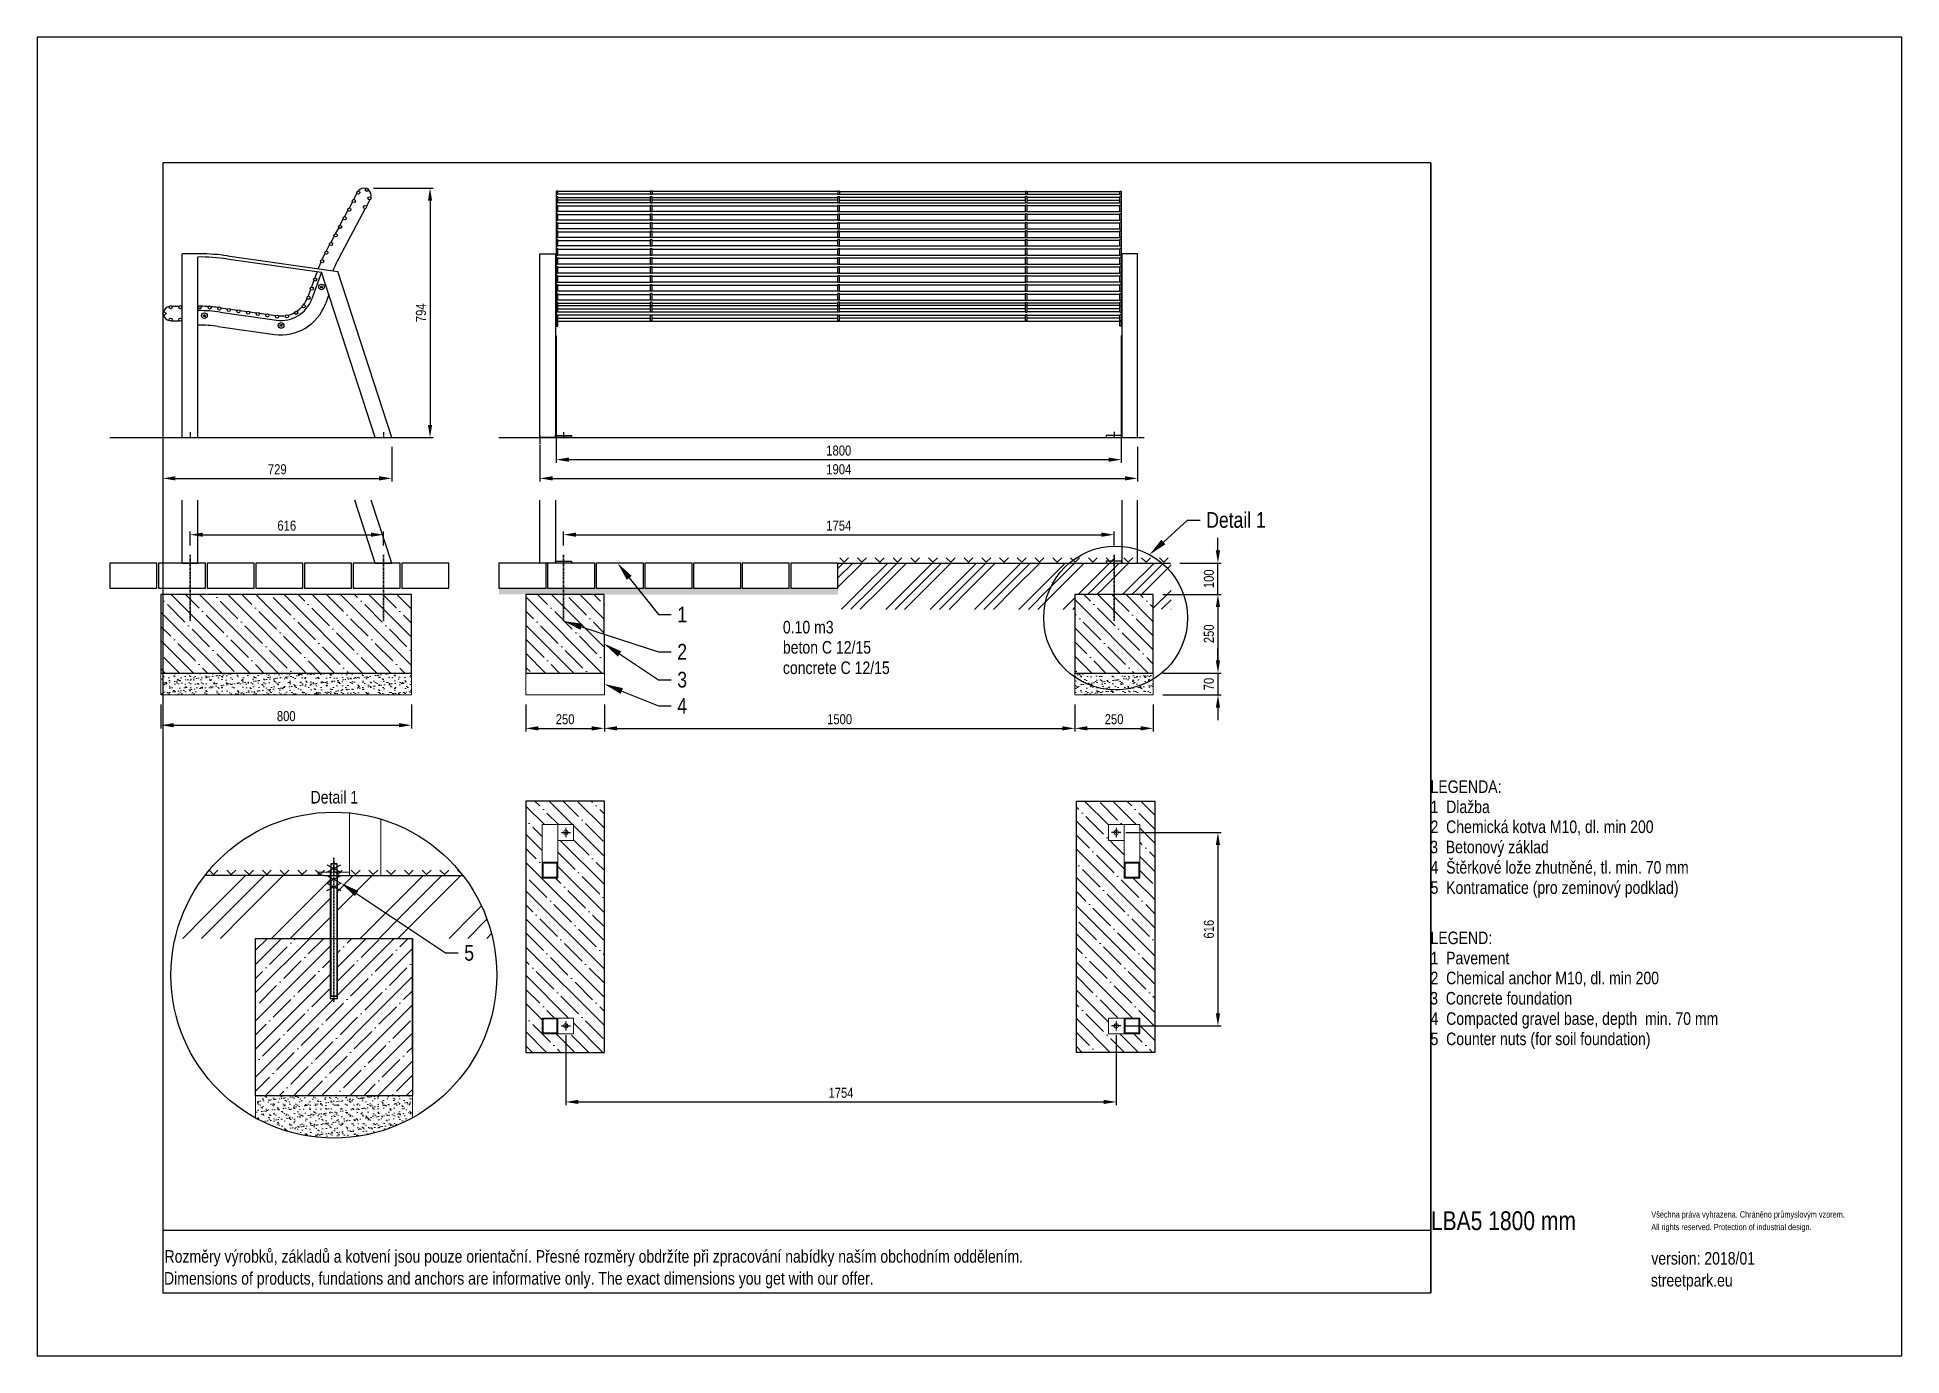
# Model space of a CAD drawing. Header units: millimetres. Extents: x 11004 to 16944, y 3085 to 7285.
import ezdxf
from ezdxf import colors
from ezdxf.entities.mleader import LeaderData, LeaderLine
from ezdxf.lldxf.tags import DXFTag
from ezdxf.math import Vec2, Vec3

# ---------------------------------------------------------------- set-up
doc = ezdxf.new("R2010")
doc.units = ezdxf.units.MM
doc.header["$LTSCALE"] = 0.3
doc.linetypes.add('DashDot', pattern=[15, 9, -3, 0, -3])
doc.layers.add('Nekreslit', color=6, linetype='Continuous', plot=False)
doc.layers.add('SRAFY', color=251, linetype='Continuous', lineweight=13)
doc.styles.add('SEACAD_Arial', font='arial.ttf', dxfattribs={"width": 0.8})
tags = doc.linetypes.add('HIDDEN2', pattern=[4.7625, 3.175, -1.5875]).pattern_tags.tags
tags[6:7] = [DXFTag(74, 4), DXFTag(75, 0), DXFTag(340, '0'), DXFTag(46, 0.0), DXFTag(50, 0.0), DXFTag(44, 0.0), DXFTag(45, 0.0)]
tags[4:5] = [DXFTag(74, 4), DXFTag(75, 0), DXFTag(340, '0'), DXFTag(46, 0.0), DXFTag(50, 0.0), DXFTag(44, 0.0), DXFTag(45, 0.0)]
doc.dimstyles.new('ISO-25', dxfattribs={"dimtxt": 1.6, "dimasz": 2, "dimexe": 0.5, "dimexo": 1.5, "dimtad": 1, "dimdec": 0, "dimtxsty": 'SEACAD_Arial', "dimcen": 2, "dimadec": 0, "dimazin": 0, "dimtfac": 1, "dimtdec": 0, "dimtmove": 0, "dimatfit": 3, "dimfxl": 1, "dimarcsym": 0})

msp = doc.modelspace()

# ---------------------------------------------------------------- texts
at = {"style": 'SEACAD_Arial', "width": 0.8}
for s, height, p in [('0.10 m3', 40, (13379.9, 5386.2)), ('beton C 12/15', 40, (13379.9, 5322)), ('concrete C 12/15', 40, (13379.9, 5256.8)), ('LEGENDA:', 40, (15443.3, 4878.1)), ('1  Dlažba', 40, (15443.3, 4813.8)), ('2  Chemická kotva M10, dl. min 200', 40, (15443.3, 4750.3)), ('3  Betonový základ', 40, (15442.2, 4685.8)), ('4  Štěrkové lože zhutněné, tl. min. 70 mm', 40, (15443.3, 4621.1)), ('5  Kontramatice (pro zeminový podklad)', 40, (15443.3, 4556.5)), ('LEGEND:', 40, (15443.3, 4396.4)), ('1  Pavement', 40, (15443.3, 4332.1)), ('2  Chemical anchor M10, dl. min 200', 40, (15443.3, 4268.6)), ('3  Concrete foundation', 40, (15442.2, 4204)), ('4  Compacted gravel base, depth  min. 70 mm', 40, (15443.3, 4139.3)), ('5  Counter nuts (for soil foundation)', 40, (15443.3, 4074.7)), ('LBA5 1800 mm ', 60, (15444.4, 3485.3)), ('Všechna práva vyhrazena. Chráněno průmyslovým vzorem.', 20, (16146.7, 3525.3)), ('All rights reserved. Protection of industrial design.', 20, (16146.7, 3485.3)), ('Rozměry výrobků, základů a kotvení jsou pouze orientační. Přesné rozměry obdržíte při zpracování nabídky naším obchodním oddělením.', 39.9982, (11409.8, 3381.6)), ('version: 2018/01', 40, (16146.7, 3375.5)), ('Dimensions of products, fundations and anchors are informative only. The exact dimensions you get with our offer.', 39.9982, (11408.2, 3311.7)), ('streetpark.eu', 40, (16145.1, 3305.6))]:
    msp.add_text(s, height=height, dxfattribs=at).set_placement(p)
at = {"insert": (11875.2, 4884.4), "char_height": 40, "attachment_point": 1, "style": 'SEACAD_Arial'}
msp.add_mtext_dynamic_manual_height_columns('Detail 1', width=226.121, gutter_width=200, heights=[0], dxfattribs=at)

# ---------------------------------------------------------------- blocks, each defined once
blk = doc.blocks.new('*D136')
at = {"color": 0, "lineweight": -2, "transparency": 16777216}
for p, q in [((12680.9, 5666.5), (12680.9, 5710.7)), ((14434.9, 5666.5), (14434.9, 5710.7)), ((12720.9, 5700.7), (14394.9, 5700.7))]:
    blk.add_line(p, q, dxfattribs=at)
at = {"color": 0, "transparency": 16777216}
for points in [[(12720.9, 5707.4), (12720.9, 5694), (12680.9, 5700.7)], [(14394.9, 5707.4), (14394.9, 5694), (14434.9, 5700.7)]]:
    blk.add_solid(points, dxfattribs=at)
at = {"layer": 'Defpoints', "color": 0, "transparency": 16777216}
for p in [(14434.9, 5700.7), (12680.9, 5636.5), (14434.9, 5636.5)]:
    blk.add_point(p, dxfattribs=at)
at = {"color": 0, "transparency": 16777216, "insert": (13557.9, 5729.6), "char_height": 32, "attachment_point": 5, "style": 'SEACAD_Arial'}
blk.add_mtext('1754', dxfattribs=at)
blk = doc.blocks.new('*D137')
at = {"color": 0, "lineweight": -2, "transparency": 16777216}
for p, q in [((14639.5, 5510.1), (14775.9, 5510.1)), ((14765.9, 5470.1), (14765.9, 5300.1)), ((14589.9, 5260.1), (14775.9, 5260.1))]:
    blk.add_line(p, q, dxfattribs=at)
at = {"color": 0, "transparency": 16777216}
for points in [[(14759.2, 5470.1), (14772.6, 5470.1), (14765.9, 5510.1)], [(14759.2, 5300.1), (14772.6, 5300.1), (14765.9, 5260.1)]]:
    blk.add_solid(points, dxfattribs=at)
at = {"layer": 'Defpoints', "color": 0, "transparency": 16777216}
for p in [(14609.5, 5510.1), (14559.9, 5260.1), (14765.9, 5260.1)]:
    blk.add_point(p, dxfattribs=at)
at = {"color": 0, "transparency": 16777216, "insert": (14737.1, 5385.1), "char_height": 32, "attachment_point": 5, "rotation": 90, "style": 'SEACAD_Arial'}
blk.add_mtext('250', dxfattribs=at)
blk = doc.blocks.new('*D138')
at = {"color": 0, "lineweight": -2, "transparency": 16777216}
for p, q in [((14765.9, 5300.1), (14765.9, 5340.1)), ((14589.9, 5260.1), (14775.9, 5260.1)), ((14765.9, 5260.1), (14765.9, 5190.1)), ((14589.9, 5190.1), (14775.9, 5190.1)), ((14765.9, 5150.1), (14765.9, 5110.1))]:
    blk.add_line(p, q, dxfattribs=at)
at = {"color": 0, "transparency": 16777216}
for points in [[(14759.2, 5300.1), (14772.6, 5300.1), (14765.9, 5260.1)], [(14759.2, 5150.1), (14772.6, 5150.1), (14765.9, 5190.1)]]:
    blk.add_solid(points, dxfattribs=at)
at = {"layer": 'Defpoints', "color": 0, "transparency": 16777216}
for p in [(14559.9, 5260.1), (14559.9, 5190.1), (14765.9, 5190.1)]:
    blk.add_point(p, dxfattribs=at)
at = {"color": 0, "transparency": 16777216, "insert": (14737.1, 5225.1), "char_height": 32, "attachment_point": 5, "rotation": 90, "style": 'SEACAD_Arial'}
blk.add_mtext('70', dxfattribs=at)
blk = doc.blocks.new('*D139')
at = {"color": 0, "lineweight": -2, "transparency": 16777216}
for p, q in [((11398.4, 5160.1), (11398.4, 5083.8)), ((12196.5, 5160.1), (12196.5, 5083.8)), ((11438.4, 5093.8), (12156.5, 5093.8))]:
    blk.add_line(p, q, dxfattribs=at)
at = {"color": 0, "transparency": 16777216}
for points in [[(11438.4, 5100.5), (11438.4, 5087.1), (11398.4, 5093.8)], [(12156.5, 5100.5), (12156.5, 5087.1), (12196.5, 5093.8)]]:
    blk.add_solid(points, dxfattribs=at)
at = {"layer": 'Defpoints', "color": 0, "transparency": 16777216}
for p in [(11398.4, 5190.1), (12196.5, 5190.1), (12196.5, 5093.8)]:
    blk.add_point(p, dxfattribs=at)
at = {"color": 0, "transparency": 16777216, "insert": (11797.5, 5122.6), "char_height": 32, "attachment_point": 5, "style": 'SEACAD_Arial'}
blk.add_mtext('800', dxfattribs=at)
blk = doc.blocks.new('*D140')
at = {"color": 0, "lineweight": -2, "transparency": 16777216}
for p, q in [((12561, 5160.1), (12561, 5073.8)), ((12811, 5160.1), (12811, 5073.8)), ((12601, 5083.8), (12771, 5083.8))]:
    blk.add_line(p, q, dxfattribs=at)
at = {"color": 0, "transparency": 16777216}
for points in [[(12601, 5090.5), (12601, 5077.1), (12561, 5083.8)], [(12771, 5090.5), (12771, 5077.1), (12811, 5083.8)]]:
    blk.add_solid(points, dxfattribs=at)
at = {"layer": 'Defpoints', "color": 0, "transparency": 16777216}
for p in [(12561, 5190.1), (12811, 5190.1), (12811, 5083.8)]:
    blk.add_point(p, dxfattribs=at)
at = {"color": 0, "transparency": 16777216, "insert": (12686, 5112.7), "char_height": 32, "attachment_point": 5, "style": 'SEACAD_Arial'}
blk.add_mtext('250', dxfattribs=at)
blk = doc.blocks.new('*D141')
at = {"color": 0, "lineweight": -2, "transparency": 16777216}
for p, q in [((14310, 5160.1), (14310, 5073.8)), ((14559.9, 5160.1), (14559.9, 5073.8)), ((14350, 5083.8), (14519.9, 5083.8))]:
    blk.add_line(p, q, dxfattribs=at)
at = {"color": 0, "transparency": 16777216}
for points in [[(14350, 5090.5), (14350, 5077.1), (14310, 5083.8)], [(14519.9, 5090.5), (14519.9, 5077.1), (14559.9, 5083.8)]]:
    blk.add_solid(points, dxfattribs=at)
at = {"layer": 'Defpoints', "color": 0, "transparency": 16777216}
for p in [(14310, 5190.1), (14559.9, 5190.1), (14559.9, 5083.8)]:
    blk.add_point(p, dxfattribs=at)
at = {"color": 0, "transparency": 16777216, "insert": (14435, 5112.7), "char_height": 32, "attachment_point": 5, "style": 'SEACAD_Arial'}
blk.add_mtext('250', dxfattribs=at)
blk = doc.blocks.new('*D142')
at = {"color": 0, "lineweight": -2, "transparency": 16777216}
for p, q in [((12811, 5160.1), (12811, 5073.8)), ((14310, 5160.1), (14310, 5073.8)), ((12851, 5083.8), (14270, 5083.8))]:
    blk.add_line(p, q, dxfattribs=at)
at = {"color": 0, "transparency": 16777216}
for points in [[(12851, 5090.5), (12851, 5077.1), (12811, 5083.8)], [(14270, 5090.5), (14270, 5077.1), (14310, 5083.8)]]:
    blk.add_solid(points, dxfattribs=at)
at = {"layer": 'Defpoints', "color": 0, "transparency": 16777216}
for p in [(12811, 5190.1), (14310, 5190.1), (14310, 5083.8)]:
    blk.add_point(p, dxfattribs=at)
at = {"color": 0, "transparency": 16777216, "insert": (13560.5, 5112.7), "char_height": 32, "attachment_point": 5, "style": 'SEACAD_Arial'}
blk.add_mtext('1500', dxfattribs=at)
blk = doc.blocks.new('*D143')
at = {"color": 0, "lineweight": -2, "transparency": 16777216}
for p, q in [((14765.9, 5650.4), (14765.9, 5690.4)), ((14644.7, 5610.4), (14775.9, 5610.4)), ((14765.9, 5510.1), (14765.9, 5610.4)), ((14590, 5510.1), (14775.9, 5510.1)), ((14765.9, 5470.1), (14765.9, 5430.1))]:
    blk.add_line(p, q, dxfattribs=at)
at = {"color": 0, "transparency": 16777216}
for points in [[(14759.2, 5650.4), (14772.6, 5650.4), (14765.9, 5610.4)], [(14759.2, 5470.1), (14772.6, 5470.1), (14765.9, 5510.1)]]:
    blk.add_solid(points, dxfattribs=at)
at = {"layer": 'Defpoints', "color": 0, "transparency": 16777216}
for p in [(14614.7, 5610.4), (14765.9, 5610.4), (14560, 5510.1)]:
    blk.add_point(p, dxfattribs=at)
at = {"color": 0, "transparency": 16777216, "insert": (14737.1, 5560.3), "char_height": 32, "attachment_point": 5, "rotation": 90, "style": 'SEACAD_Arial'}
blk.add_mtext('100', dxfattribs=at)
blk = doc.blocks.new('*D144')
at = {"color": 0, "lineweight": -2, "transparency": 16777216}
for p, q in [((12605.9, 5986.4), (12605.9, 5870.2)), ((14509.9, 5980.4), (14509.9, 5870.2)), ((12645.9, 5880.2), (14469.9, 5880.2))]:
    blk.add_line(p, q, dxfattribs=at)
at = {"color": 0, "transparency": 16777216}
for points in [[(12645.9, 5886.9), (12645.9, 5873.5), (12605.9, 5880.2)], [(14469.9, 5886.9), (14469.9, 5873.5), (14509.9, 5880.2)]]:
    blk.add_solid(points, dxfattribs=at)
at = {"layer": 'Defpoints', "color": 0, "transparency": 16777216}
for p in [(12605.9, 6016.4), (14509.9, 6010.4), (14509.9, 5880.2)]:
    blk.add_point(p, dxfattribs=at)
at = {"color": 0, "transparency": 16777216, "insert": (13557.9, 5909), "char_height": 32, "attachment_point": 5, "style": 'SEACAD_Arial'}
blk.add_mtext('1904', dxfattribs=at)
blk = doc.blocks.new('*D145')
at = {"color": 0, "lineweight": -2, "transparency": 16777216}
for p, q in [((11491.4, 5666.4), (11491.4, 5710.7)), ((12107.3, 5666.4), (12107.3, 5710.7)), ((11531.4, 5700.7), (12067.3, 5700.7))]:
    blk.add_line(p, q, dxfattribs=at)
at = {"color": 0, "transparency": 16777216}
for points in [[(11531.4, 5707.4), (11531.4, 5694), (11491.4, 5700.7)], [(12067.3, 5707.4), (12067.3, 5694), (12107.3, 5700.7)]]:
    blk.add_solid(points, dxfattribs=at)
at = {"layer": 'Defpoints', "color": 0, "transparency": 16777216}
for p in [(12107.3, 5700.7), (11491.4, 5636.4), (12107.3, 5636.4)]:
    blk.add_point(p, dxfattribs=at)
at = {"color": 0, "transparency": 16777216, "insert": (11799.3, 5729.5), "char_height": 32, "attachment_point": 5, "style": 'SEACAD_Arial'}
blk.add_mtext('616', dxfattribs=at)
blk = doc.blocks.new('*D146')
at = {"color": 0, "lineweight": -2, "transparency": 16777216}
for p, q in [((11404.4, 6375.5), (11404.4, 5870.2)), ((12133.5, 5980.4), (12133.5, 5870.2)), ((11444.4, 5880.2), (12093.5, 5880.2))]:
    blk.add_line(p, q, dxfattribs=at)
at = {"color": 0, "transparency": 16777216}
for points in [[(11444.4, 5886.9), (11444.4, 5873.5), (11404.4, 5880.2)], [(12093.5, 5886.9), (12093.5, 5873.5), (12133.5, 5880.2)]]:
    blk.add_solid(points, dxfattribs=at)
at = {"layer": 'Defpoints', "color": 0, "transparency": 16777216}
for p in [(11404.4, 6405.5), (12133.5, 6010.4), (12133.5, 5880.2)]:
    blk.add_point(p, dxfattribs=at)
at = {"color": 0, "transparency": 16777216, "insert": (11769, 5909), "char_height": 32, "attachment_point": 5, "style": 'SEACAD_Arial'}
blk.add_mtext('729', dxfattribs=at)
blk = doc.blocks.new('*D147')
at = {"color": 0, "lineweight": -2, "transparency": 16777216}
for p, q in [((12075.1, 6804.7), (12265.7, 6804.7)), ((12255.7, 6764.7), (12255.7, 6050.4)), ((12163.5, 6010.4), (12265.7, 6010.4))]:
    blk.add_line(p, q, dxfattribs=at)
at = {"color": 0, "transparency": 16777216}
for points in [[(12249, 6764.7), (12262.4, 6764.7), (12255.7, 6804.7)], [(12249, 6050.4), (12262.4, 6050.4), (12255.7, 6010.4)]]:
    blk.add_solid(points, dxfattribs=at)
at = {"layer": 'Defpoints', "color": 0, "transparency": 16777216}
for p in [(12045.1, 6804.7), (12133.5, 6010.4), (12255.7, 6010.4)]:
    blk.add_point(p, dxfattribs=at)
at = {"color": 0, "transparency": 16777216, "insert": (12226.8, 6407.6), "char_height": 32, "attachment_point": 5, "rotation": 90, "style": 'SEACAD_Arial'}
blk.add_mtext('794', dxfattribs=at)
blk = doc.blocks.new('*D148')
at = {"color": 0, "lineweight": -2, "transparency": 16777216}
for p, q in [((12657.9, 6335.2), (12657.9, 5929.8)), ((14457.9, 6335.2), (14457.9, 5929.8)), ((12697.9, 5939.8), (14417.9, 5939.8))]:
    blk.add_line(p, q, dxfattribs=at)
at = {"color": 0, "transparency": 16777216}
for points in [[(12697.9, 5946.5), (12697.9, 5933.1), (12657.9, 5939.8)], [(14417.9, 5946.5), (14417.9, 5933.1), (14457.9, 5939.8)]]:
    blk.add_solid(points, dxfattribs=at)
at = {"layer": 'Defpoints', "color": 0, "transparency": 16777216}
for p in [(12657.9, 6365.2), (14457.9, 6365.2), (14457.9, 5939.8)]:
    blk.add_point(p, dxfattribs=at)
at = {"color": 0, "transparency": 16777216, "insert": (13557.9, 5968.6), "char_height": 32, "attachment_point": 5, "style": 'SEACAD_Arial'}
blk.add_mtext('1800', dxfattribs=at)
blk = doc.blocks.new('*D157')
at = {"color": 0, "lineweight": -2, "transparency": 16777216}
for p, q in [((12688, 4106), (12688, 3883.7)), ((14442, 4106), (14442, 3883.7)), ((12728, 3893.7), (14402, 3893.7))]:
    blk.add_line(p, q, dxfattribs=at)
at = {"color": 0, "transparency": 16777216}
for points in [[(12728, 3900.4), (12728, 3887.1), (12688, 3893.7)], [(14402, 3900.4), (14402, 3887.1), (14442, 3893.7)]]:
    blk.add_solid(points, dxfattribs=at)
at = {"layer": 'Defpoints', "color": 0, "transparency": 16777216}
for p in [(12688, 4136), (14442, 4136), (14442, 3893.7)]:
    blk.add_point(p, dxfattribs=at)
at = {"color": 0, "transparency": 16777216, "insert": (13565, 3922.6), "char_height": 32, "attachment_point": 5, "style": 'SEACAD_Arial'}
blk.add_mtext('1754', dxfattribs=at)
blk = doc.blocks.new('*D158')
at = {"color": 0, "lineweight": -2, "transparency": 16777216}
for p, q in [((14472, 4752), (14775.9, 4752)), ((14765.9, 4712), (14765.9, 4176)), ((14472, 4136), (14775.9, 4136))]:
    blk.add_line(p, q, dxfattribs=at)
at = {"color": 0, "transparency": 16777216}
for points in [[(14759.2, 4712), (14772.6, 4712), (14765.9, 4752)], [(14759.2, 4176), (14772.6, 4176), (14765.9, 4136)]]:
    blk.add_solid(points, dxfattribs=at)
at = {"layer": 'Defpoints', "color": 0, "transparency": 16777216}
for p in [(14442, 4752), (14442, 4136), (14765.9, 4136)]:
    blk.add_point(p, dxfattribs=at)
at = {"color": 0, "transparency": 16777216, "insert": (14737.1, 4444), "char_height": 32, "attachment_point": 5, "rotation": 90, "style": 'SEACAD_Arial'}
blk.add_mtext('616', dxfattribs=at)

# ---------------------------------------------------------------- dimensions: what is measured, and where the dimension line sits
for base, p1, p2, picture, middle in [((12255.7, 6010.4), (12045.1, 6804.7), (12133.5, 6010.4), '*D147', (12226.8, 6407.6)), ((14765.9, 5610.4), (14560, 5510.1), (14614.7, 5610.4), '*D143', (14737.1, 5560.3)), ((14765.9, 4136), (14442, 4752), (14442, 4136), '*D158', (14737.1, 4444))]:
    dim = msp.add_linear_dim(base=base, p1=p1, p2=p2, angle=90, dimstyle='ISO-25')
    dim.commit()
    dim.dimension.update_dxf_attribs({"geometry": picture, "text_midpoint": middle})
for base, p1, p2, picture, middle in [((12133.5, 5880.2), (11404.4, 6405.5), (12133.5, 6010.4), '*D146', (11769, 5909)), ((14457.9, 5939.8), (12657.9, 6365.2), (14457.9, 6365.2), '*D148', (13557.9, 5968.6)), ((12107.3, 5700.7), (11491.4, 5636.4), (12107.3, 5636.4), '*D145', (11799.3, 5729.5)), ((14442, 3893.7), (12688, 4136), (14442, 4136), '*D157', (13565, 3922.6))]:
    dim = msp.add_linear_dim(base=base, p1=p1, p2=p2, dimstyle='ISO-25')
    dim.commit()
    dim.dimension.update_dxf_attribs({"geometry": picture, "text_midpoint": middle})
for base, p1, p2, override, picture, middle in [((14509.9, 5880.2), (12605.9, 6016.4), (14509.9, 6010.4), {"dimrnd": 1}, '*D144', (13557.9, 5909)), ((14434.9, 5700.7), (12680.9, 5636.5), (14434.9, 5636.5), {"dimscale": 0, "dimrnd": 1}, '*D136', (13557.9, 5729.6)), ((12196.5, 5093.8), (11398.4, 5190.1), (12196.5, 5190.1), {"dimscale": 0, "dimrnd": 10, "dimtix": 0, "dimtofl": 1, "dimtmove": 0, "dimatfit": 3}, '*D139', (11797.5, 5122.6)), ((12811, 5083.8), (12561, 5190.1), (12811, 5190.1), {"dimscale": 0, "dimtix": 0, "dimtofl": 1, "dimtmove": 0, "dimatfit": 3}, '*D140', (12686, 5112.7)), ((14310, 5083.8), (12811, 5190.1), (14310, 5190.1), {"dimscale": 0, "dimrnd": 10, "dimtix": 0, "dimtofl": 1, "dimtmove": 0, "dimatfit": 3}, '*D142', (13560.5, 5112.7)), ((14559.9, 5083.8), (14310, 5190.1), (14559.9, 5190.1), {"dimscale": 0, "dimtix": 0, "dimtofl": 1, "dimtmove": 0, "dimatfit": 3}, '*D141', (14435, 5112.7))]:
    dim = msp.add_linear_dim(base=base, p1=p1, p2=p2, dimstyle='ISO-25', override=override)
    dim.commit()
    dim.dimension.update_dxf_attribs({"geometry": picture, "text_midpoint": middle})
for base, p1, p2, override, picture, middle in [((14765.9, 5260.1), (14609.5, 5510.1), (14559.9, 5260.1), {"dimscale": 0}, '*D137', (14737.1, 5385.1)), ((14765.9, 5190.1), (14559.9, 5260.1), (14559.9, 5190.1), {"dimscale": 0, "dimtmove": 1}, '*D138', (14737.1, 5225.1))]:
    dim = msp.add_linear_dim(base=base, p1=p1, p2=p2, angle=90, dimstyle='ISO-25', override=override)
    dim.commit()
    dim.dimension.update_dxf_attribs({"geometry": picture, "text_midpoint": middle})

# ---------------------------------------------------------------- hatches: boundary and pattern name
at = {"layer": 'SRAFY'}
h = msp.add_hatch(dxfattribs=at)
h.set_pattern_fill('GOST_GROUND', color=256, scale=10)
h.set_pattern_definition([(45, (5995, 295.79), (141.4214, -9e-15), [200]), (45, (6025, 295.79), (141.4214, -9e-15), [200]), (45, (6055, 295.79), (141.4214, -9e-15), [200])])
h.paths.add_polyline_path([(14309.9, 5462.8), (13555, 5463), (13555.4, 5610.4), (14616.5, 5610.4), (14616.5, 5463), (14560, 5463), (14560, 5510.1), (14309.9, 5510.1)])
h = msp.add_hatch(dxfattribs=at)
h.set_pattern_fill('TERACO', color=256, scale=20)
h.set_pattern_definition([(45, (5995, 295.79), (-28.28427, 28.28427), [20, -20]), (135, (6051.57, 295.79), (-28.28427, -28.28427), [20, -20])])
h.paths.add_polyline_path([(13555.4, 5610.4), (13555.4, 5633.5), (14616.3, 5633.5), (14616.3, 5610.5)])
h = msp.add_hatch(dxfattribs=at)
h.set_pattern_fill('AR-SAND', color=256, scale=0.5)
h.set_pattern_definition([(37.5, (5940, 295.79), (-0.800016, 24.47066), [0, -19.304, 0, -21.59, 0, -20.6375]), (7.5, (5940, 295.79), (22.47616, 35.84126), [0, -10.414, 0, -17.399, 0, -6.6675]), (327.5, (5924.38, 295.79), (39.54962, 0.07186), [0, -6.35, 0, -22.86, 0, -29.845]), (317.5, (5924.38, 295.79), (38.17782, 11.14647), [0, -3.175, 0, -14.986, 0, -17.145])])
h.paths.add_polyline_path([(12475.4, 5530.4), (12475.4, 5510.5), (12506, 5510.4), (12626, 5510.3), (12626, 5530.4)])
h.paths.add_polyline_path([(13555.4, 5510.1), (13555.4, 5530.4), (12626, 5530.4), (12626, 5510.3), (12756, 5510.1)])
h = msp.add_hatch(dxfattribs=at)
h.set_pattern_fill('ANSI35', color=256, scale=10, angle=90)
h.set_pattern_definition([(135, (-31, 0), (-44.90128, -44.90128), []), (135, (-31, 44.9), (-44.90128, -44.90128), [79.375, -15.875, 0, -15.875])])
edge = h.paths.add_edge_path()
edge.add_line((12196.5, 5510.1), (11398.4, 5510.4))
edge.add_line((11398.4, 5510.4), (11398.4, 5260.1))
edge.add_line((11398.4, 5260.1), (12046.4, 5260.1))
edge.add_line((12046.4, 5260.1), (12046.4, 5260.1))
edge.add_arc((12046.4, 5260.1), 0.01, -89.99995, 89.99981, ccw=False)
edge.add_line((12046.4, 5260.1), (12196.5, 5260.1))
edge.add_line((12196.5, 5260.1), (12196.5, 5510.1))
h = msp.add_hatch(dxfattribs=at)
h.set_pattern_fill('ANSI35', color=256, scale=10, angle=90)
h.set_pattern_definition([(135, (5940, 0), (-44.9013, -44.9013), []), (135, (5940, 44.9), (-44.9013, -44.9013), [79.375, -15.875, 0, -15.875])])
h.paths.add_polyline_path([(12810.9, 5510.1), (12561, 5510.4), (12561, 5260.1), (12811, 5260.1)])
h = msp.add_hatch(dxfattribs=at)
h.set_pattern_fill('ANSI35', color=256, scale=10, angle=90)
h.set_pattern_definition([(135, (6243.48, 0.008), (-44.9013, -44.9013), []), (135, (6243.48, 44.91), (-44.9013, -44.9013), [79.375, -15.875, 0, -15.875])])
h.paths.add_polyline_path([(14559.9, 5510.1), (14309.9, 5510.1), (14309.9, 5260.1), (14560, 5260.1)])
h = msp.add_hatch(dxfattribs=at)
h.set_pattern_fill('AR-SAND', color=256, scale=0.5)
h.set_pattern_definition([(37.5, (5909, 0), (-0.800016, 24.47066), [0, -19.304, 0, -21.59, 0, -20.6375]), (7.5, (5909, 0), (22.47616, 35.84126), [0, -10.414, 0, -17.399, 0, -6.6675]), (327.5, (5893.38, 0), (39.54962, 0.07186), [0, -6.35, 0, -22.86, 0, -29.845]), (317.5, (5893.38, 0), (38.17782, 11.14647), [0, -3.175, 0, -14.986, 0, -17.145])])
h.paths.add_polyline_path([(12196.5, 5190.1), (12196.5, 5260.1), (11398.4, 5260.1), (11398.4, 5190.1)])
h = msp.add_hatch(dxfattribs=at)
h.set_pattern_fill('AR-SAND', color=256, scale=0.5)
h.set_pattern_definition([(37.5, (6187.385, 731.358), (-0.800016, 24.47066), [0, -19.304, 0, -21.59, 0, -20.6375]), (7.5, (6187.385, 731.358), (22.47616, 35.84126), [0, -10.414, 0, -17.399, 0, -6.6675]), (327.5, (6171.764, 731.358), (39.54962, 0.07186), [0, -6.35, 0, -22.86, 0, -29.845]), (317.5, (6171.764, 731.358), (38.17782, 11.14647), [0, -3.175, 0, -14.986, 0, -17.145])])
h.paths.add_polyline_path([(14309.9, 5260.1), (14560, 5260.1), (14560, 5190.1), (14310, 5190.1)])
at = {"layer": 'SRAFY', "lineweight": 15}
h = msp.add_hatch(dxfattribs=at)
h.set_pattern_fill('ANSI35', color=256, scale=10, angle=90)
h.set_pattern_definition([(135, (-4692.83, -91.433), (-44.90128, -44.90128), []), (135, (-4692.83, -46.53), (-44.90128, -44.90128), [79.375, -15.875, 0, -15.875])])
h.paths.add_polyline_path([(12811, 4852), (12561, 4852), (12561, 4051.7), (12811, 4051.7)])
h.paths.add_polyline_path([(12613, 4607), (12613, 4657), (12613, 4777), (12663, 4777), (12713, 4777), (12713, 4727), (12663, 4727), (12663, 4657), (12663, 4607)], flags=16)
h.paths.add_polyline_path([(12663, 4161), (12713, 4161), (12713, 4111), (12663, 4111), (12613, 4111), (12613, 4161)], flags=16)
h.paths.add_polyline_path([(14565, 4852), (14315, 4852), (14315, 4051.7), (14565, 4051.7)])
h.paths.add_polyline_path([(14467, 4607), (14467, 4657), (14467, 4727), (14417, 4727), (14417, 4777), (14467, 4777), (14517, 4777), (14517, 4657), (14517, 4607)], flags=16)
h.paths.add_polyline_path([(14417, 4161), (14467, 4161), (14517, 4161), (14517, 4111), (14467, 4111), (14417, 4111)], flags=16)
h.paths.add_polyline_path([(14449, 4136, -1), (14435, 4136, -1)], flags=0)
at = {"layer": 'SRAFY'}
h = msp.add_hatch(dxfattribs=at)
h.set_pattern_fill('TERACO', color=256, scale=20)
h.set_pattern_definition([(45, (3702.82, -699.72), (-28.28427, 28.28427), [20, -20]), (135, (3759.387, -699.72), (-28.28427, -28.28427), [20, -20])])
h.paths.add_polyline_path([(11547.6, 4614.9), (11547.6, 4638), (12351.2, 4638), (12351.2, 4614.9)])
h = msp.add_hatch(dxfattribs=at)
h.set_pattern_fill('ANSI31', color=256)
h.set_pattern_definition([(45, (-4692.8327, -91.4333), (-2.24506403, 2.24506403), [])])
h.paths.add_polyline_path([(12613, 4607), (12663, 4607), (12663, 4657), (12613, 4657)])
h.paths.add_polyline_path([(12616, 4610), (12660, 4610), (12660, 4654), (12616, 4654)], flags=16)
h.paths.add_polyline_path([(12613, 4161), (12613, 4111), (12663, 4111), (12663, 4161)])
h.paths.add_polyline_path([(12616, 4158), (12660, 4158), (12660, 4114), (12616, 4114)], flags=16)
h.paths.add_polyline_path([(14467, 4161), (14467, 4111), (14517, 4111), (14517, 4161)])
h.paths.add_polyline_path([(14470, 4158), (14514, 4158), (14514, 4114), (14470, 4114)], flags=16)
h.paths.add_polyline_path([(14517, 4657), (14467, 4657), (14467, 4607), (14517, 4607)])
h.paths.add_polyline_path([(14514, 4654), (14470, 4654), (14470, 4610), (14514, 4610)], flags=16)
h = msp.add_hatch(dxfattribs=at)
h.set_pattern_fill('GOST_GROUND', color=256, scale=20)
h.set_pattern_definition([(45, (4470.42, 245.79), (282.8427, -2e-14), [400]), (45, (4530.42, 245.79), (282.8427, -2e-14), [400]), (45, (4590.42, 245.79), (282.8427, -2e-14), [400])])
h.paths.add_polyline_path([(11939.4, 4615), (11917.4, 4615), (11538.5, 4615, 0.107975), (11443.6, 4414.7), (11699.4, 4414.7), (11939.4, 4414.7)])
h.paths.add_polyline_path([(12360.3, 4615), (11981.4, 4615), (11959.4, 4615), (11959.4, 4414.7), (12199.4, 4414.7), (12455.2, 4414.7, 0.107975)])
h = msp.add_hatch(dxfattribs=at)
h.set_pattern_fill('ANSI35', color=256, scale=10, angle=0.00001)
h.set_pattern_definition([(45, (4470.42, 245.79), (-44.9013, 44.90127), []), (45, (4515.32, 245.79), (-44.9013, 44.90127), [79.375, -15.875, 0, -15.875])])
h.paths.add_polyline_path([(12199.4, 4414.7), (11959.4, 4414.7), (11959.4, 4223.7), (11939.4, 4223.7), (11939.4, 4414.7), (11699.4, 4414.7), (11699.4, 3914.7), (12199.4, 3914.7)])
h = msp.add_hatch(dxfattribs=at)
h.set_pattern_fill('AR-SAND', color=256, scale=0.5, angle=0.00001)
h.set_pattern_definition([(37.5, (4470.418, 245.79), (-0.80002, 24.47066), [0, -19.304, 0, -21.59, 0, -20.6375]), (7.5, (4470.418, 245.79), (22.47616, 35.84126), [0, -10.414, 0, -17.399, 0, -6.6675]), (327.5, (4454.797, 245.79), (39.54962, 0.071866), [0, -6.35, 0, -22.86, 0, -29.845]), (317.5, (4454.797, 245.79), (38.17782, 11.14647), [0, -3.175, 0, -14.986, 0, -17.145])])
h.paths.add_polyline_path([(11699.4, 3914.7), (11699.4, 3842.8, 0.256659), (12199.4, 3842.8), (12199.4, 3914.7)])

# ---------------------------------------------------------------- linework, layer by layer
for p, q in [((12023, 6788.9), (12012.2, 6768.6)), ((12662.9, 6795.4), (12657.9, 6795.4)), ((12657.9, 6785.2), (12662.9, 6785.2)), ((12657.9, 6778.2), (12662.9, 6778.2)), ((12962.9, 6795.4), (12957.9, 6795.4)), ((12957.9, 6795.4), (12957.9, 6785.2)), ((12957.9, 6785.2), (12962.9, 6785.2)), ((12957.9, 6778.2), (12962.9, 6778.2)), ((12962.9, 6795.4), (12962.9, 6785.2)), ((13560.4, 6795.4), (13555.4, 6795.4)), ((13555.4, 6795.4), (13555.4, 6785.2)), ((13555.4, 6785.2), (13560.4, 6785.2)), ((13555.4, 6778.2), (13560.4, 6778.2)), ((13560.4, 6795.4), (13560.4, 6785.2)), ((14152.9, 6795.4), (14157.9, 6795.4)), ((14152.9, 6795.4), (14152.9, 6785.2)), ((14157.9, 6785.2), (14152.9, 6785.2)), ((14157.9, 6778.2), (14152.9, 6778.2)), ((14157.9, 6795.4), (14157.9, 6785.2)), ((14452.9, 6795.4), (14457.9, 6795.4)), ((14457.9, 6785.2), (14452.9, 6785.2)), ((14457.9, 6778.2), (14452.9, 6778.2)), ((12049, 6740), (11963.6, 6579.2)), ((11993.9, 6734.2), (11983.1, 6713.9)), ((12008.4, 6761.6), (11997.6, 6741.2)), ((12063.6, 6767.3), (12052.8, 6747)), ((12657.9, 6757.8), (12662.9, 6757.8)), ((12657.9, 6750.7), (12662.9, 6750.7)), ((12657.9, 6730.3), (12662.9, 6730.3)), ((12657.9, 6723.2), (12662.9, 6723.2)), ((12957.9, 6757.8), (12962.9, 6757.8)), ((12957.9, 6750.7), (12962.9, 6750.7)), ((12957.9, 6730.3), (12962.9, 6730.3)), ((12957.9, 6723.2), (12962.9, 6723.2)), ((13555.4, 6757.8), (13560.4, 6757.8)), ((13555.4, 6750.7), (13560.4, 6750.7)), ((13555.4, 6730.3), (13560.4, 6730.3)), ((13555.4, 6723.2), (13560.4, 6723.2)), ((14157.9, 6757.8), (14152.9, 6757.8)), ((14157.9, 6750.7), (14152.9, 6750.7)), ((14157.9, 6730.3), (14152.9, 6730.3)), ((14157.9, 6723.2), (14152.9, 6723.2)), ((14457.9, 6757.8), (14452.9, 6757.8)), ((14457.9, 6750.7), (14452.9, 6750.7)), ((14457.9, 6730.3), (14452.9, 6730.3)), ((14457.9, 6723.2), (14452.9, 6723.2)), ((11964.7, 6679.4), (11953.9, 6659.1)), ((11979.3, 6706.8), (11968.5, 6686.5)), ((12657.9, 6702.8), (12662.9, 6702.8)), ((12657.9, 6695.7), (12662.9, 6695.7)), ((12657.9, 6675.4), (12662.9, 6675.4)), ((12657.9, 6668.3), (12662.9, 6668.3)), ((12957.9, 6702.8), (12962.9, 6702.8)), ((12957.9, 6695.7), (12962.9, 6695.7)), ((12957.9, 6675.4), (12962.9, 6675.4)), ((12957.9, 6668.3), (12962.9, 6668.3)), ((13555.4, 6702.8), (13560.4, 6702.8)), ((13555.4, 6695.7), (13560.4, 6695.7)), ((13555.4, 6675.4), (13560.4, 6675.4)), ((13555.4, 6668.3), (13560.4, 6668.3)), ((14157.9, 6702.8), (14152.9, 6702.8)), ((14157.9, 6695.7), (14152.9, 6695.7)), ((14157.9, 6675.4), (14152.9, 6675.4)), ((14157.9, 6668.3), (14152.9, 6668.3)), ((14457.9, 6702.8), (14452.9, 6702.8)), ((14457.9, 6695.7), (14452.9, 6695.7)), ((14457.9, 6675.4), (14452.9, 6675.4)), ((14457.9, 6668.3), (14452.9, 6668.3)), ((11466.4, 6010.4), (11466.4, 6595.4)), ((11522.4, 6595.4), (11466.4, 6595.4)), ((11935.6, 6624.7), (11924.8, 6604.4)), ((11950.2, 6652.1), (11939.4, 6631.7)), ((12657.9, 6647.9), (12662.9, 6647.9)), ((12657.9, 6640.8), (12662.9, 6640.8)), ((12657.9, 6620.3), (12662.9, 6620.3)), ((12657.9, 6612.8), (12662.9, 6612.8)), ((12957.9, 6647.9), (12962.9, 6647.9)), ((12957.9, 6640.8), (12962.9, 6640.8)), ((12957.9, 6620.3), (12962.9, 6620.3)), ((12957.9, 6612.8), (12962.9, 6612.8)), ((13555.4, 6647.9), (13560.4, 6647.9)), ((13555.4, 6640.8), (13560.4, 6640.8)), ((13555.4, 6620.3), (13560.4, 6620.3)), ((13555.4, 6612.8), (13560.4, 6612.8)), ((14157.9, 6647.9), (14152.9, 6647.9)), ((14157.9, 6640.8), (14152.9, 6640.8)), ((14157.9, 6620.3), (14152.9, 6620.3)), ((14157.9, 6612.8), (14152.9, 6612.8)), ((14457.9, 6647.9), (14452.9, 6647.9)), ((14457.9, 6640.8), (14452.9, 6640.8)), ((14457.9, 6620.3), (14452.9, 6620.3)), ((14457.9, 6612.8), (14452.9, 6612.8)), ((11516.4, 6010.4), (11516.4, 6585.4)), ((11608.6, 6579.2), (11909.9, 6536.8)), ((11610, 6589.1), (11961.6, 6539.6)), ((11909.9, 6536.8), (11879, 6451.8)), ((11895.8, 6538.8), (11888.4, 6518.6)), ((12081, 6010.4), (11909.9, 6536.8)), ((12133.5, 6010.4), (11961.6, 6539.6)), ((12657.9, 6591.5), (12662.9, 6591.5)), ((12657.9, 6584), (12662.9, 6584)), ((12657.9, 6562.7), (12662.9, 6562.7)), ((12657.9, 6555.2), (12662.9, 6555.2)), ((12957.9, 6591.5), (12962.9, 6591.5)), ((12957.9, 6584), (12962.9, 6584)), ((12957.9, 6562.7), (12962.9, 6562.7)), ((12957.9, 6555.2), (12962.9, 6555.2)), ((13555.4, 6591.5), (13560.4, 6591.5)), ((13555.4, 6584), (13560.4, 6584)), ((13555.4, 6562.7), (13560.4, 6562.7)), ((13555.4, 6555.2), (13560.4, 6555.2)), ((14157.9, 6591.5), (14152.9, 6591.5)), ((14157.9, 6584), (14152.9, 6584)), ((14157.9, 6562.7), (14152.9, 6562.7)), ((14157.9, 6555.2), (14152.9, 6555.2)), ((14457.9, 6591.5), (14452.9, 6591.5)), ((14457.9, 6584), (14452.9, 6584)), ((14457.9, 6562.7), (14452.9, 6562.7)), ((14457.9, 6555.2), (14452.9, 6555.2)), ((11875.1, 6481.9), (11867.2, 6460.3)), ((11885.7, 6511.1), (11877.8, 6489.5)), ((12657.9, 6533.8), (12662.9, 6533.8)), ((12657.9, 6526.4), (12662.9, 6526.4)), ((12657.9, 6505), (12662.9, 6505)), ((12657.9, 6497.5), (12662.9, 6497.5)), ((12662.9, 6476.2), (12657.9, 6476.2)), ((12957.9, 6533.8), (12962.9, 6533.8)), ((12957.9, 6526.4), (12962.9, 6526.4)), ((12957.9, 6505), (12962.9, 6505)), ((12957.9, 6497.5), (12962.9, 6497.5)), ((12962.9, 6476.2), (12957.9, 6476.2)), ((13555.4, 6533.8), (13560.4, 6533.8)), ((13555.4, 6526.4), (13560.4, 6526.4)), ((13555.4, 6505), (13560.4, 6505)), ((13555.4, 6497.5), (13560.4, 6497.5)), ((13560.4, 6476.2), (13555.4, 6476.2)), ((14157.9, 6533.8), (14152.9, 6533.8)), ((14157.9, 6526.4), (14152.9, 6526.4)), ((14157.9, 6505), (14152.9, 6505)), ((14157.9, 6497.5), (14152.9, 6497.5)), ((14152.9, 6476.2), (14157.9, 6476.2)), ((14457.9, 6533.8), (14452.9, 6533.8)), ((14457.9, 6526.4), (14452.9, 6526.4)), ((14457.9, 6505), (14452.9, 6505)), ((14457.9, 6497.5), (14452.9, 6497.5)), ((14452.9, 6476.2), (14457.9, 6476.2)), ((11433.4, 6428.5), (11456.4, 6428.5)), ((11464.4, 6428.5), (11466.4, 6428.5)), ((11516.4, 6428.5), (11518.4, 6428.5)), ((11518.4, 6428.5), (11516.4, 6428.5)), ((11588.5, 6423.5), (11611.3, 6420.3)), ((11619.2, 6419.2), (11642, 6416)), ((11933, 6465.7), (11922.2, 6436.1)), ((12662.9, 6468.7), (12657.9, 6468.7)), ((12662.9, 6448), (12657.9, 6448)), ((12662.9, 6441.8), (12657.9, 6441.8)), ((12657.9, 6428.5), (12662.9, 6428.5)), ((12962.9, 6468.7), (12957.9, 6468.7)), ((12962.9, 6448), (12957.9, 6448)), ((12962.9, 6441.8), (12957.9, 6441.8)), ((12957.9, 6428.5), (12962.9, 6428.5)), ((13560.4, 6468.7), (13555.4, 6468.7)), ((13560.4, 6448), (13555.4, 6448)), ((13560.4, 6441.8), (13555.4, 6441.8)), ((13555.4, 6430.5), (13560.4, 6430.5)), ((13555.4, 6428.5), (13560.4, 6428.5)), ((14152.9, 6468.7), (14157.9, 6468.7)), ((14152.9, 6448), (14157.9, 6448)), ((14152.9, 6441.8), (14157.9, 6441.8)), ((14157.9, 6428.5), (14152.9, 6428.5)), ((14452.9, 6468.7), (14457.9, 6468.7)), ((14452.9, 6448), (14457.9, 6448)), ((14452.9, 6441.8), (14457.9, 6441.8)), ((14457.9, 6428.5), (14452.9, 6428.5)), ((11433.4, 6382.5), (11456.4, 6382.5)), ((11464.4, 6382.5), (11466.4, 6382.5)), ((11516.4, 6368.4), (11516.4, 6414.4)), ((11580.6, 6364.1), (11760.3, 6338.8)), ((11587.3, 6409.6), (11766.8, 6384.3)), ((11649.9, 6414.9), (11672.7, 6411.7)), ((11680.6, 6410.6), (11703.3, 6407.4)), ((11711.3, 6406.3), (11734, 6403.1)), ((11742, 6402), (11764.7, 6398.8)), ((12662.9, 6409.5), (12657.9, 6409.5)), ((12657.9, 6401.5), (12662.9, 6401.5)), ((12657.9, 6382.5), (12662.9, 6382.5)), ((12657.9, 6380.5), (14457.9, 6380.5)), ((12962.9, 6409.5), (12957.9, 6409.5)), ((12957.9, 6401.5), (12962.9, 6401.5)), ((12957.9, 6382.5), (12962.9, 6382.5)), ((13560.4, 6409.5), (13555.4, 6409.5)), ((13555.4, 6401.5), (13560.4, 6401.5)), ((13555.4, 6382.5), (13560.4, 6382.5)), ((14152.9, 6409.5), (14157.9, 6409.5)), ((14157.9, 6401.5), (14152.9, 6401.5)), ((14157.9, 6382.5), (14152.9, 6382.5)), ((14452.9, 6409.5), (14457.9, 6409.5)), ((14457.9, 6401.5), (14452.9, 6401.5)), ((14457.9, 6382.5), (14452.9, 6382.5)), ((11466.4, 6010.4), (11516.4, 6010.4)), ((11466.4, 6010.4), (11516.4, 6010.4)), ((12081, 6010.4), (12133.5, 6010.4)), ((12081, 6010.4), (12133.5, 6010.4)), ((12605.9, 6016.4), (12605.9, 5989)), ((11466.4, 5610.4), (11466.4, 5810.4)), ((11516.4, 5610.4), (11516.4, 5810.4)), ((12081, 5610.4), (12016, 5810.4)), ((12133.5, 5610.4), (12068.5, 5810.4)), ((11466.4, 5610.4), (11516.4, 5610.4)), ((12081, 5610.4), (12133.5, 5610.4)), ((13555.4, 5610.4), (14614.7, 5610.4)), ((11235.4, 5530.4), (11377.4, 5530.4)), ((11926.9, 4649.3), (11971.9, 4625.3)), ((11926.9, 4625.3), (11971.9, 4649.3)), ((11941, 4653), (11957.8, 4653)), ((11917.4, 4615), (11538.5, 4615)), ((11917.4, 4615), (12360.3, 4615)), ((11926.9, 4615), (11971.9, 4591)), ((11926.9, 4591), (11971.9, 4615)), ((11926.9, 4591), (11971.9, 4567)), ((11926.9, 4567), (11971.9, 4591)), ((11981.4, 4615), (12360.3, 4615))]:
    msp.add_line(p, q)
at = {"linetype": 'Continuous'}
for p, q in [((11235.4, 6010.4), (12187.4, 6010.4)), ((12475.4, 6010.4), (14530.4, 6010.4)), ((11385.4, 5610.4), (11235.4, 5610.4)), ((11235.4, 5610.4), (11235.4, 5530.4)), ((11385.4, 5530.4), (11385.4, 5610.4)), ((11540.4, 5610.4), (11390.4, 5610.4)), ((11390.4, 5610.4), (11390.4, 5530.4)), ((11540.4, 5530.4), (11540.4, 5610.4)), ((11695.4, 5610.4), (11545.4, 5610.4)), ((11545.4, 5610.4), (11545.4, 5530.4)), ((11695.4, 5530.4), (11695.4, 5610.4)), ((11850.4, 5610.4), (11700.4, 5610.4)), ((11700.4, 5610.4), (11700.4, 5530.4)), ((11850.4, 5530.4), (11850.4, 5610.4)), ((12005.4, 5610.4), (11855.4, 5610.4)), ((11855.4, 5610.4), (11855.4, 5530.4)), ((12005.4, 5530.4), (12005.4, 5610.4)), ((12160.4, 5610.4), (12010.4, 5610.4)), ((12010.4, 5610.4), (12010.4, 5530.4)), ((12160.4, 5530.4), (12160.4, 5610.4)), ((12315.4, 5610.4), (12165.4, 5610.4)), ((12165.4, 5610.4), (12165.4, 5530.4)), ((12315.4, 5530.4), (12315.4, 5610.4)), ((12625.4, 5610.4), (12475.4, 5610.4)), ((12475.4, 5610.4), (12475.4, 5530.4)), ((12625.4, 5530.4), (12625.4, 5610.4)), ((12780.4, 5610.4), (12630.4, 5610.4)), ((12630.4, 5610.4), (12630.4, 5530.4)), ((12780.4, 5530.4), (12780.4, 5610.4)), ((12935.4, 5610.4), (12785.4, 5610.4)), ((12785.4, 5610.4), (12785.4, 5530.4)), ((12935.4, 5530.4), (12935.4, 5610.4)), ((13090.4, 5610.4), (12940.4, 5610.4)), ((12940.4, 5610.4), (12940.4, 5530.4)), ((13090.4, 5530.4), (13090.4, 5610.4)), ((13245.4, 5610.4), (13095.4, 5610.4)), ((13095.4, 5610.4), (13095.4, 5530.4)), ((13245.4, 5530.4), (13245.4, 5610.4)), ((13400.4, 5610.4), (13250.4, 5610.4)), ((13250.4, 5610.4), (13250.4, 5530.4)), ((13400.4, 5530.4), (13400.4, 5610.4)), ((13555.4, 5610.4), (13405.4, 5610.4)), ((13405.4, 5610.4), (13405.4, 5530.4)), ((13555.4, 5530.4), (13555.4, 5610.4)), ((11235.4, 5530.4), (11385.4, 5530.4)), ((11390.4, 5530.4), (11540.4, 5530.4)), ((11545.4, 5530.4), (11695.4, 5530.4)), ((11700.4, 5530.4), (11850.4, 5530.4)), ((11855.4, 5530.4), (12005.4, 5530.4)), ((12010.4, 5530.4), (12160.4, 5530.4)), ((12165.4, 5530.4), (12315.4, 5530.4)), ((12475.4, 5530.4), (12625.4, 5530.4)), ((12630.4, 5530.4), (12780.4, 5530.4)), ((12785.4, 5530.4), (12935.4, 5530.4)), ((12940.4, 5530.4), (13090.4, 5530.4)), ((13095.4, 5530.4), (13245.4, 5530.4)), ((13250.4, 5530.4), (13400.4, 5530.4)), ((13405.4, 5530.4), (13555.4, 5530.4)), ((11699.4, 3914.7), (11699.4, 4414.7)), ((11699.4, 4414.7), (12199.4, 4414.7)), ((12199.4, 4414.7), (12199.4, 3914.7)), ((12199.4, 4293.7), (12199.4, 4413.7)), ((12199.4, 4045.4), (12199.4, 4413.7)), ((11699.4, 3914.7), (12199.4, 3914.7))]:
    msp.add_line(p, q, dxfattribs=at)
at = {"lineweight": 15}
for p, q in [((11454.4, 6010.4), (11404.4, 6010.4)), ((12100.5, 6010.4), (12156.1, 6010.4)), ((12605.9, 6010.4), (12655.9, 6010.4)), ((14406.5, 6010.4), (14356.5, 6010.4)), ((12100.5, 5610.4), (12156.1, 5610.4)), ((11999.4, 4615), (11999.4, 4814.5)), ((12099.4, 4615), (12099.4, 4794.7)), ((12099.4, 4615), (11999.4, 4615))]:
    msp.add_line(p, q, dxfattribs=at)
at = {"linetype": 'DashDot', "ltscale": 0.1}
for p, q in [((11491.4, 6027.4), (11491.4, 6007.4)), ((12107.2, 6027.4), (12107.2, 6007.4)), ((12680.9, 6027.4), (12680.9, 6007.4)), ((14434.9, 6028.3), (14434.9, 6008.3)), ((12673, 4752), (12703, 4752)), ((12688, 4767), (12688, 4737)), ((14457, 4752), (14427, 4752)), ((14442, 4767), (14442, 4737)), ((12673, 4136), (12703, 4136)), ((12688, 4151), (12688, 4121)), ((14457, 4136), (14427, 4136)), ((14442, 4151), (14442, 4121))]:
    msp.add_line(p, q, dxfattribs=at)
at = {"linetype": 'DashDot', "lineweight": 30}
for p, q in [((11491.4, 5636.4), (11491.4, 5425.8)), ((12107.3, 5636.4), (12107.3, 5425.8)), ((12680.9, 5636.5), (12680.9, 5425.8)), ((14434.9, 5636.5), (14434.9, 5425.8)), ((11949.4, 4212.9), (11949.4, 4672.9))]:
    msp.add_line(p, q, dxfattribs=at)
at = {"linetype": 'HIDDEN2'}
for p, q in [((11941, 4653), (11939.4, 4651.4)), ((11959.4, 4651.4), (11939.4, 4651.4)), ((11939.4, 4651.4), (11939.4, 4231.3)), ((11959.4, 4651.4), (11957.8, 4653)), ((11959.4, 4231.3), (11959.4, 4651.4)), ((11937.4, 4625.3), (11937.4, 4414.7)), ((11939.4, 4614.9), (11939.4, 4614.9)), ((11959.4, 4614.9), (11959.4, 4614.9)), ((11961.4, 4414.7), (11961.4, 4625.3)), ((11937.4, 4414.7), (11937.4, 4223.7)), ((11961.4, 4223.7), (11961.4, 4414.7)), ((11937.4, 4223.7), (11961.4, 4223.7)), ((11939.4, 4231.3), (11959.4, 4231.3)), ((11939.4, 4231.3), (11941, 4229.7)), ((11949.4, 4229.7), (11941, 4229.7)), ((11957.8, 4229.7), (11949.4, 4229.7)), ((11957.8, 4229.7), (11959.4, 4231.3))]:
    msp.add_line(p, q, dxfattribs=at)
for points in [[(12662.9, 6785.2), (12662.9, 6795.4), (12657.9, 6795.4), (12657.9, 6365.2), (12662.9, 6365.2), (12662.9, 6380.5)], [(12657.9, 6794.8), (12657.9, 6786.3)], [(12657.9, 6786.3), (12657.9, 6774.3)], [(12957.9, 6793.8), (12662.9, 6793.8)], [(12957.9, 6785.3), (12662.9, 6785.3)], [(12662.9, 6757.8), (12662.9, 6778.2)], [(12662.9, 6775.3), (12957.9, 6775.3)], [(12957.9, 6757.8), (12957.9, 6778.2)], [(13555.4, 6793.8), (12962.9, 6793.8)], [(13555.4, 6785.3), (12962.9, 6785.3)], [(12962.9, 6757.8), (12962.9, 6778.2)], [(12962.9, 6775.3), (13555.4, 6775.3)], [(13555.4, 6757.8), (13555.4, 6778.2)], [(13560.4, 6793.8), (14152.9, 6793.8)], [(13560.4, 6785.3), (14152.9, 6785.3)], [(13560.4, 6757.8), (13560.4, 6778.2)], [(14152.9, 6775.3), (13560.4, 6775.3)], [(14152.9, 6757.8), (14152.9, 6778.2)], [(14157.9, 6793.8), (14452.9, 6793.8)], [(14157.9, 6785.3), (14452.9, 6785.3)], [(14157.9, 6757.8), (14157.9, 6778.2)], [(14452.9, 6775.3), (14157.9, 6775.3)], [(14452.9, 6785.2), (14452.9, 6795.4), (14457.9, 6795.4), (14457.9, 6365.2), (14452.9, 6365.2), (14452.9, 6380.5)], [(14452.9, 6757.8), (14452.9, 6778.2)], [(14457.9, 6794.8), (14457.9, 6786.3)], [(14457.9, 6786.3), (14457.9, 6774.3)], [(12657.9, 6731.4), (12657.9, 6719.4)], [(12957.9, 6766.8), (12662.9, 6766.8)], [(12957.9, 6757.8), (12662.9, 6757.8)], [(12662.9, 6730.3), (12662.9, 6750.7)], [(12662.9, 6748.8), (12957.9, 6748.8)], [(12957.9, 6730.4), (12662.9, 6730.4)], [(12662.9, 6702.8), (12662.9, 6723.2)], [(12662.9, 6720.4), (12957.9, 6720.4)], [(12957.9, 6730.3), (12957.9, 6750.7)], [(12957.9, 6702.8), (12957.9, 6723.2)], [(13555.4, 6766.8), (12962.9, 6766.8)], [(13555.4, 6757.8), (12962.9, 6757.8)], [(12962.9, 6730.3), (12962.9, 6750.7)], [(12962.9, 6748.8), (13555.4, 6748.8)], [(13555.4, 6730.4), (12962.9, 6730.4)], [(12962.9, 6702.8), (12962.9, 6723.2)], [(12962.9, 6720.4), (13555.4, 6720.4)], [(13555.4, 6730.3), (13555.4, 6750.7)], [(13555.4, 6702.8), (13555.4, 6723.2)], [(13560.4, 6766.8), (14152.9, 6766.8)], [(13560.4, 6757.8), (14152.9, 6757.8)], [(13560.4, 6730.3), (13560.4, 6750.7)], [(14152.9, 6748.8), (13560.4, 6748.8)], [(13560.4, 6730.4), (14152.9, 6730.4)], [(13560.4, 6702.8), (13560.4, 6723.2)], [(14152.9, 6720.4), (13560.4, 6720.4)], [(14152.9, 6730.3), (14152.9, 6750.7)], [(14152.9, 6702.8), (14152.9, 6723.2)], [(14157.9, 6766.8), (14452.9, 6766.8)], [(14157.9, 6757.8), (14452.9, 6757.8)], [(14157.9, 6730.3), (14157.9, 6750.7)], [(14452.9, 6748.8), (14157.9, 6748.8)], [(14157.9, 6730.4), (14452.9, 6730.4)], [(14157.9, 6702.8), (14157.9, 6723.2)], [(14452.9, 6720.4), (14157.9, 6720.4)], [(14452.9, 6730.3), (14452.9, 6750.7)], [(14452.9, 6702.8), (14452.9, 6723.2)], [(14457.9, 6731.4), (14457.9, 6719.4)], [(12657.9, 6703.9), (12657.9, 6691.9)], [(12657.9, 6676.4), (12657.9, 6664.4)], [(12957.9, 6702.9), (12662.9, 6702.9)], [(12662.9, 6675.4), (12662.9, 6695.7)], [(12662.9, 6692.9), (12957.9, 6692.9)], [(12957.9, 6675.4), (12662.9, 6675.4)], [(12662.9, 6647.9), (12662.9, 6668.3)], [(12662.9, 6665.4), (12957.9, 6665.4)], [(12957.9, 6675.4), (12957.9, 6695.7)], [(12957.9, 6647.9), (12957.9, 6668.3)], [(13555.4, 6702.9), (12962.9, 6702.9)], [(12962.9, 6675.4), (12962.9, 6695.7)], [(12962.9, 6692.9), (13555.4, 6692.9)], [(13555.4, 6675.4), (12962.9, 6675.4)], [(12962.9, 6647.9), (12962.9, 6668.3)], [(12962.9, 6665.4), (13555.4, 6665.4)], [(13555.4, 6675.4), (13555.4, 6695.7)], [(13555.4, 6647.9), (13555.4, 6668.3)], [(13560.4, 6702.9), (14152.9, 6702.9)], [(13560.4, 6675.4), (13560.4, 6695.7)], [(14152.9, 6692.9), (13560.4, 6692.9)], [(13560.4, 6675.4), (14152.9, 6675.4)], [(13560.4, 6647.9), (13560.4, 6668.3)], [(14152.9, 6665.4), (13560.4, 6665.4)], [(14152.9, 6675.4), (14152.9, 6695.7)], [(14152.9, 6647.9), (14152.9, 6668.3)], [(14157.9, 6702.9), (14452.9, 6702.9)], [(14157.9, 6675.4), (14157.9, 6695.7)], [(14452.9, 6692.9), (14157.9, 6692.9)], [(14157.9, 6675.4), (14452.9, 6675.4)], [(14157.9, 6647.9), (14157.9, 6668.3)], [(14452.9, 6665.4), (14157.9, 6665.4)], [(14452.9, 6675.4), (14452.9, 6695.7)], [(14452.9, 6647.9), (14452.9, 6668.3)], [(14457.9, 6703.9), (14457.9, 6691.9)], [(14457.9, 6676.4), (14457.9, 6664.4)], [(12657.9, 6621.5), (12657.9, 6609.5)], [(12957.9, 6647.9), (12662.9, 6647.9)], [(12662.9, 6620.3), (12662.9, 6640.8)], [(12662.9, 6637.9), (12957.9, 6637.9)], [(12957.9, 6620.5), (12662.9, 6620.5)], [(12662.9, 6591.5), (12662.9, 6612.8)], [(12662.9, 6610.5), (12957.9, 6610.5)], [(12957.9, 6620.3), (12957.9, 6640.8)], [(12957.9, 6591.5), (12957.9, 6612.8)], [(13555.4, 6647.9), (12962.9, 6647.9)], [(12962.9, 6620.3), (12962.9, 6640.8)], [(12962.9, 6637.9), (13555.4, 6637.9)], [(13555.4, 6620.5), (12962.9, 6620.5)], [(12962.9, 6591.5), (12962.9, 6612.8)], [(12962.9, 6610.5), (13555.4, 6610.5)], [(13555.4, 6620.3), (13555.4, 6640.8)], [(13555.4, 6591.5), (13555.4, 6612.8)], [(13560.4, 6647.9), (14152.9, 6647.9)], [(13560.4, 6620.3), (13560.4, 6640.8)], [(14152.9, 6637.9), (13560.4, 6637.9)], [(13560.4, 6620.5), (14152.9, 6620.5)], [(13560.4, 6591.5), (13560.4, 6612.8)], [(14152.9, 6610.5), (13560.4, 6610.5)], [(14152.9, 6620.3), (14152.9, 6640.8)], [(14152.9, 6591.5), (14152.9, 6612.8)], [(14157.9, 6647.9), (14452.9, 6647.9)], [(14157.9, 6620.3), (14157.9, 6640.8)], [(14452.9, 6637.9), (14157.9, 6637.9)], [(14157.9, 6620.5), (14452.9, 6620.5)], [(14157.9, 6591.5), (14157.9, 6612.8)], [(14452.9, 6610.5), (14157.9, 6610.5)], [(14452.9, 6620.3), (14452.9, 6640.8)], [(14452.9, 6591.5), (14452.9, 6612.8)], [(14457.9, 6621.5), (14457.9, 6609.5)], [(12657.9, 6592.7), (12657.9, 6580.7)], [(12657.9, 6563.8), (12657.9, 6551.8)], [(12657.9, 6535), (12657.9, 6523)], [(12957.9, 6591.7), (12662.9, 6591.7)], [(12662.9, 6562.7), (12662.9, 6584)], [(12662.9, 6581.7), (12957.9, 6581.7)], [(12957.9, 6562.8), (12662.9, 6562.8)], [(12662.9, 6533.8), (12662.9, 6555.2)], [(12662.9, 6552.8), (12957.9, 6552.8)], [(12957.9, 6534), (12662.9, 6534)], [(12957.9, 6562.7), (12957.9, 6584)], [(12957.9, 6533.8), (12957.9, 6555.2)], [(13555.4, 6591.7), (12962.9, 6591.7)], [(12962.9, 6562.7), (12962.9, 6584)], [(12962.9, 6581.7), (13555.4, 6581.7)], [(13555.4, 6562.8), (12962.9, 6562.8)], [(12962.9, 6533.8), (12962.9, 6555.2)], [(12962.9, 6552.8), (13555.4, 6552.8)], [(13555.4, 6534), (12962.9, 6534)], [(13555.4, 6562.7), (13555.4, 6584)], [(13555.4, 6533.8), (13555.4, 6555.2)], [(13560.4, 6591.7), (14152.9, 6591.7)], [(13560.4, 6562.7), (13560.4, 6584)], [(14152.9, 6581.7), (13560.4, 6581.7)], [(13560.4, 6562.8), (14152.9, 6562.8)], [(13560.4, 6533.8), (13560.4, 6555.2)], [(14152.9, 6552.8), (13560.4, 6552.8)], [(13560.4, 6534), (14152.9, 6534)], [(14152.9, 6562.7), (14152.9, 6584)], [(14152.9, 6533.8), (14152.9, 6555.2)], [(14157.9, 6591.7), (14452.9, 6591.7)], [(14157.9, 6562.7), (14157.9, 6584)], [(14452.9, 6581.7), (14157.9, 6581.7)], [(14157.9, 6562.8), (14452.9, 6562.8)], [(14157.9, 6533.8), (14157.9, 6555.2)], [(14452.9, 6552.8), (14157.9, 6552.8)], [(14157.9, 6534), (14452.9, 6534)], [(14452.9, 6562.7), (14452.9, 6584)], [(14452.9, 6533.8), (14452.9, 6555.2)], [(14457.9, 6592.7), (14457.9, 6580.7)], [(14457.9, 6563.8), (14457.9, 6551.8)], [(14457.9, 6535), (14457.9, 6523)], [(12657.9, 6506.2), (12657.9, 6494.2)], [(12657.9, 6503.2), (12657.9, 6506.2)], [(12657.9, 6477.4), (12657.9, 6465.4)], [(12657.9, 6474.4), (12657.9, 6477.4)], [(12662.9, 6505), (12662.9, 6526.4)], [(12662.9, 6524), (12957.9, 6524)], [(12662.9, 6505.2), (12957.9, 6505.2)], [(12662.9, 6476.2), (12662.9, 6497.5)], [(12662.9, 6495.2), (12957.9, 6495.2)], [(12957.9, 6476.4), (12662.9, 6476.4)], [(12957.9, 6505), (12957.9, 6526.4)], [(12957.9, 6476.2), (12957.9, 6497.5)], [(12962.9, 6505), (12962.9, 6526.4)], [(12962.9, 6524), (13555.4, 6524)], [(13555.4, 6505.2), (12962.9, 6505.2)], [(12962.9, 6476.2), (12962.9, 6497.5)], [(12962.9, 6495.2), (13555.4, 6495.2)], [(13555.4, 6476.4), (12962.9, 6476.4)], [(13555.4, 6505), (13555.4, 6526.4)], [(13555.4, 6476.2), (13555.4, 6497.5)], [(13560.4, 6505), (13560.4, 6526.4)], [(14152.9, 6524), (13560.4, 6524)], [(13560.4, 6505.2), (14152.9, 6505.2)], [(13560.4, 6476.2), (13560.4, 6497.5)], [(14152.9, 6495.2), (13560.4, 6495.2)], [(13560.4, 6476.4), (14152.9, 6476.4)], [(14152.9, 6505), (14152.9, 6526.4)], [(14152.9, 6476.2), (14152.9, 6497.5)], [(14157.9, 6505), (14157.9, 6526.4)], [(14452.9, 6524), (14157.9, 6524)], [(14452.9, 6505.2), (14157.9, 6505.2)], [(14157.9, 6476.2), (14157.9, 6497.5)], [(14452.9, 6495.2), (14157.9, 6495.2)], [(14157.9, 6476.4), (14452.9, 6476.4)], [(14452.9, 6505), (14452.9, 6526.4)], [(14452.9, 6476.2), (14452.9, 6497.5)], [(14457.9, 6506.2), (14457.9, 6494.2)], [(14457.9, 6503.2), (14457.9, 6506.2)], [(14457.9, 6477.4), (14457.9, 6465.4)], [(14457.9, 6474.4), (14457.9, 6477.4)], [(12662.9, 6448), (12662.9, 6468.7)], [(12662.9, 6466.4), (12957.9, 6466.4)], [(13555.4, 6448), (12662.9, 6448)], [(12662.9, 6430.5), (12662.9, 6441.8)], [(12662.9, 6438), (12957.9, 6438)], [(12662.9, 6430.5), (13555.4, 6430.5)], [(12662.9, 6409.5), (12662.9, 6428.5)], [(12662.9, 6420.5), (12957.9, 6420.5)], [(12957.9, 6448), (12957.9, 6468.7)], [(12957.9, 6430.5), (12957.9, 6441.8)], [(12957.9, 6409.5), (12957.9, 6428.5)], [(12962.9, 6448), (12962.9, 6468.7)], [(12962.9, 6466.4), (13555.4, 6466.4)], [(12962.9, 6430.5), (12962.9, 6441.8)], [(12962.9, 6438), (13555.4, 6438)], [(12962.9, 6409.5), (12962.9, 6428.5)], [(12962.9, 6420.5), (13555.4, 6420.5)], [(13555.4, 6448), (13555.4, 6468.7)], [(13555.4, 6430.5), (13555.4, 6441.8)], [(13555.4, 6409.5), (13555.4, 6428.5)], [(13560.4, 6448), (13560.4, 6468.7)], [(14152.9, 6466.4), (13560.4, 6466.4)], [(13560.4, 6448), (14452.9, 6448)], [(13560.4, 6430.5), (13560.4, 6441.8)], [(14152.9, 6438), (13560.4, 6438)], [(14452.9, 6430.5), (13560.4, 6430.5)], [(13560.4, 6409.5), (13560.4, 6428.5)], [(14152.9, 6420.5), (13560.4, 6420.5)], [(14152.9, 6448), (14152.9, 6468.7)], [(14152.9, 6430.5), (14152.9, 6441.8)], [(14152.9, 6409.5), (14152.9, 6428.5)], [(14157.9, 6448), (14157.9, 6468.7)], [(14452.9, 6466.4), (14157.9, 6466.4)], [(14157.9, 6430.5), (14157.9, 6441.8)], [(14452.9, 6438), (14157.9, 6438)], [(14157.9, 6409.5), (14157.9, 6428.5)], [(14452.9, 6420.5), (14157.9, 6420.5)], [(14452.9, 6448), (14452.9, 6468.7)], [(14452.9, 6430.5), (14452.9, 6441.8)], [(14452.9, 6409.5), (14452.9, 6428.5)], [(12662.9, 6410.5), (12957.9, 6410.5)], [(12662.9, 6382.5), (12662.9, 6401.5)], [(12957.9, 6400.5), (12662.9, 6400.5)], [(12662.9, 6390.5), (12957.9, 6390.5)], [(12957.9, 6382.5), (12957.9, 6401.5)], [(12962.9, 6410.5), (13555.4, 6410.5)], [(12962.9, 6382.5), (12962.9, 6401.5)], [(13555.4, 6400.5), (12962.9, 6400.5)], [(12962.9, 6390.5), (13555.4, 6390.5)], [(13555.4, 6382.5), (13555.4, 6401.5)], [(14152.9, 6410.5), (13560.4, 6410.5)], [(13560.4, 6382.5), (13560.4, 6401.5)], [(13560.4, 6400.5), (14152.9, 6400.5)], [(14152.9, 6390.5), (13560.4, 6390.5)], [(14152.9, 6382.5), (14152.9, 6401.5)], [(14452.9, 6410.5), (14157.9, 6410.5)], [(14157.9, 6382.5), (14157.9, 6401.5)], [(14157.9, 6400.5), (14452.9, 6400.5)], [(14452.9, 6390.5), (14157.9, 6390.5)], [(14452.9, 6382.5), (14452.9, 6401.5)], [(12655.9, 5810.4), (12655.9, 5610.4), (12605.9, 5610.4), (12605.9, 5810.4)], [(14459.9, 5810.4), (14459.9, 5610.4), (14509.9, 5610.4), (14509.9, 5810.4)]]:
    msp.add_lwpolyline(points)
for points in [[(12655.9, 6010.4), (12605.9, 6010.4), (12605.9, 6595.5), (12655.9, 6595.5)], [(14459.9, 6010.4), (14509.9, 6010.4), (14509.9, 6595.5), (14459.9, 6595.5)], [(11911.4, 6492.5), (11912.9, 6490), (11911.4, 6487.5), (11908.5, 6487.5), (11907, 6490), (11908.5, 6492.5)], [(11538.4, 6401), (11539.8, 6398.5), (11538.4, 6395.9), (11535.5, 6395.9), (11534, 6398.5), (11535.5, 6401)], [(11782.7, 6369.9), (11784.2, 6367.3), (11782.7, 6364.8), (11779.8, 6364.8), (11778.3, 6367.3), (11779.8, 6369.9)], [(12705.9, 6010.4), (12655.9, 6010.4), (12655.9, 6016.5), (12705.9, 6016.5)], [(14409.9, 6010.4), (14459.9, 6010.4), (14459.9, 6016.5), (14409.9, 6016.5)], [(12705.9, 5610.4), (12655.9, 5610.4), (12655.9, 5616.5), (12705.9, 5616.5)], [(14409.9, 5610.4), (14459.9, 5610.4), (14459.9, 5616.5), (14409.9, 5616.5)], [(11398.4, 5260.1), (12196.5, 5260.1), (12196.5, 5510.1), (11398.4, 5510.4)], [(12561, 5260.1), (12811, 5260.1), (12810.9, 5510.1), (12561, 5510.4)], [(14309.9, 5260.1), (14560, 5260.1), (14560, 5510.1), (14309.9, 5510.1)], [(12561, 4051.7), (12811, 4051.7), (12811, 4852), (12561, 4852)], [(14565, 4051.7), (14315, 4051.7), (14315, 4852), (14565, 4852)]]:
    msp.add_lwpolyline(points, close=True)
at = {"lineweight": 15}
for points in [[(12613, 4657), (12663, 4657), (12663, 4777), (12613, 4777)], [(12663, 4727), (12713, 4727), (12713, 4777), (12663, 4777)], [(14467, 4727), (14417, 4727), (14417, 4777), (14467, 4777)], [(14517, 4657), (14467, 4657), (14467, 4777), (14517, 4777)], [(12613, 4607), (12663, 4607), (12663, 4657), (12613, 4657)], [(12616, 4610), (12660, 4610), (12660, 4654), (12616, 4654)], [(14517, 4607), (14467, 4607), (14467, 4657), (14517, 4657)], [(14514, 4610), (14470, 4610), (14470, 4654), (14514, 4654)], [(11999.4, 4615), (11899.4, 4615), (11899.4, 4625.3), (11999.4, 4625.3)], [(12613, 4111), (12663, 4111), (12663, 4161), (12613, 4161)], [(12616, 4114), (12660, 4114), (12660, 4158), (12616, 4158)], [(12663, 4111), (12713, 4111), (12713, 4161), (12663, 4161)], [(14467, 4111), (14417, 4111), (14417, 4161), (14467, 4161)], [(14517, 4111), (14467, 4111), (14467, 4161), (14517, 4161)], [(14514, 4114), (14470, 4114), (14470, 4158), (14514, 4158)]]:
    msp.add_lwpolyline(points, close=True, dxfattribs=at)
for centre, radius in [((12027.5, 6791), 5), ((12054.5, 6799.3), 5), ((12062.8, 6772.3), 5), ((11983.8, 6708.9), 5), ((11998.4, 6736.3), 5), ((12012.9, 6763.7), 5), ((12048.3, 6744.9), 5), ((11954.7, 6654.2), 5), ((11969.3, 6681.6), 5), ((11925.6, 6599.4), 5), ((11940.2, 6626.8), 5), ((11912, 6571.6), 5), ((11879.2, 6484.7), 5), ((11889.8, 6513.8), 5), ((11909.9, 6490), 9), ((11429.4, 6425.5), 5), ((11460.4, 6425.5), 5), ((11522.4, 6425.5), 5), ((11553.3, 6424.4), 5), ((11584.1, 6421.1), 5), ((11614.8, 6416.8), 5), ((11645.5, 6412.5), 5), ((11853, 6428.2), 5), ((11868.6, 6455.5), 5), ((11409.4, 6405.5), 5), ((11429.4, 6385.5), 5), ((11460.4, 6385.5), 5), ((11536.9, 6398.5), 9), ((11676.2, 6408.2), 5), ((11706.9, 6403.9), 5), ((11737.6, 6399.6), 5), ((11768.3, 6395.3), 5), ((11781.2, 6367.3), 9), ((11799.8, 6396.2), 5), ((11829.1, 6407.6), 5), ((14439.9, 5435.4), 229)]:
    msp.add_circle(centre, radius)
at = {"linetype": 'Continuous'}
for centre, radius in [((12076.6, 6010.4), 0.01), ((11469.4, 5610.4), 0.01), ((11985.5, 5610.4), 0.01), ((12295.5, 5610.4), 0.01), ((14530.4, 5610.4), 0.01), ((14530.4, 5610.4), 0.01), ((12077.4, 5260.1), 0.01), ((12756, 5260.1), 0.01), ((14506, 5260.1), 0.01), ((14506, 5260.1), 0.01), ((11949.4, 4297.8), 519.1)]:
    msp.add_circle(centre, radius, dxfattribs=at)
at = {"lineweight": 15}
for centre in [(12688, 4752), (14442, 4752), (12688, 4136), (14442, 4136)]:
    msp.add_circle(centre, 7, dxfattribs=at)
for centre, radius, start, end in [((12045.1, 6781.7), 23, 72.70445, 141.347), ((12045.1, 6781.7), 23, 342.7447, 51.29114), ((11522.4, 5989.1), 606.3, 81.69869, 90), ((12317, 6391.3), 446.3, 152.51286, 155.48361), ((11522.4, 5989.1), 596.3, 81.69869, 90.57651), ((12317, 6391.3), 446.3, 156.51408, 159.39338), ((12315.4, 6391.9), 398.6, 151.97223, 157.91532), ((11429.4, 6405.5), 23, 100.65079, 169.29334), ((11522.4, 5982.1), 446.3, 86.51419, 89.48494), ((11522.4, 5982.1), 446.3, 82.51505, 85.48372), ((11781.2, 6487.4), 150, 261.99203, 340.00561), ((11781.2, 6487.4), 104, 261.99203, 340.00624), ((11781.2, 6487.4), 90, 303.50082, 317.9971), ((11781.2, 6487.4), 90, 322.99705, 337.49577), ((11429.4, 6405.5), 23, 190.70666, 259.2531), ((11522.4, 5982.2), 432.3, 81.36684, 90.79522), ((11522.4, 5982.2), 386.3, 81.33066, 90.88992), ((11781.2, 6487.4), 90, 264.50646, 278.99592), ((11781.2, 6487.4), 90, 284.00408, 298.49716)]:
    msp.add_arc(centre, radius, start, end)
at = {"layer": 'Nekreslit'}
for p, q in [((15444.4, 6885.3), (15444.4, 3285.3)), ((11404.4, 3485.3), (15444.4, 3485.3))]:
    msp.add_line(p, q, dxfattribs=at)
for points in [[(11004.4, 3085.3), (16944.4, 3085.3), (16944.4, 7285.3), (11004.4, 7285.3)], [(11404.4, 3285.3), (15444.4, 3285.3), (15444.4, 6885.3), (11404.4, 6885.3)]]:
    msp.add_lwpolyline(points, close=True, dxfattribs=at)
at = {"layer": 'SRAFY'}
for p, q in [((11398.4, 5260.1), (11398.4, 5190.1)), ((12196.5, 5260.1), (12196.5, 5190.1)), ((12561, 5260.1), (12561, 5190.1)), ((12811, 5260.1), (12811, 5190.1)), ((14310, 5260.1), (14310, 5190.1)), ((14559.9, 5260.1), (14559.9, 5190.1)), ((11398.4, 5190.1), (12196.5, 5190.1)), ((12561, 5190.1), (12811, 5190.1)), ((14310, 5190.1), (14559.9, 5190.1)), ((11699.4, 3914.7), (12199.4, 3914.7)), ((11699.4, 3914.7), (11699.4, 3842.8)), ((12199.4, 3914.7), (12199.4, 3842.8))]:
    msp.add_line(p, q, dxfattribs=at)

msp.set_redraw_order([(e.dxf.handle, doc.entitydb.next_handle()) for e in msp.query("TEXT MTEXT ATTDEF DIMENSION ARC_DIMENSION")])  # texts and dimensions are drawn at this point

# ---------------------------------------------------------------- leaders
ml = msp.add_multileader_mtext('Standard')
ml.set_content('Detail 1', color=256, style='SEACAD_Arial')
ml.set_leader_properties(lineweight=-3)
ml.build(insert=Vec2(0, 0))
ml.multileader.update_dxf_attribs({"text_right_attachment_type": 6, "dogleg_length": 2, "arrow_head_size": 60, "scale": 20})
ctx = ml.context
ctx.base_point, ctx.scale, ctx.char_height, ctx.arrow_head_size, ctx.landing_gap_size, ctx.plane_origin = Vec3(14708.8, 5747.3), 20, 50, 60, 20, Vec3(15916, 5637.1)
ctx.right_attachment = 6
notes = []
notes.append((ctx, [(0, (1, 1, 0), (14668.8, 5747.3), (1, 0), 40, [(0, [(14547.7, 5637)], 0, [])])]))
ctx.mtext.insert, ctx.mtext.flow_direction = Vec3(14728.8, 5772.7), 5
ml = msp.add_multileader_mtext('Standard')
ml.set_content('1', color=256, style='SEACAD_Arial')
ml.set_leader_properties()
ml.build(insert=Vec2(0, 0))
ml.multileader.update_dxf_attribs({"text_right_attachment_type": 6, "dogleg_length": 2, "arrow_head_size": 60, "scale": 20})
ctx = ml.context
ctx.base_point, ctx.scale, ctx.char_height, ctx.arrow_head_size, ctx.landing_gap_size, ctx.plane_origin = Vec3(13023.4, 5446.3), 20, 50, 60, 20, Vec3(12760.4, 5610.4)
ctx.right_attachment = 6
notes.append((ctx, [(0, (1, 1, 0), (12983.4, 5446.3), (1, 0), 40, [(0, [(12853, 5610.4)], 0, [])])]))
ctx.mtext.insert, ctx.mtext.flow_direction = Vec3(13043.4, 5471.3), 5
ml = msp.add_multileader_mtext('Standard')
ml.set_content('2', color=256, style='SEACAD_Arial')
ml.set_leader_properties()
ml.build(insert=Vec2(0, 0))
ml.multileader.update_dxf_attribs({"text_right_attachment_type": 6, "dogleg_length": 2, "arrow_head_size": 60, "scale": 20})
ctx = ml.context
ctx.base_point, ctx.scale, ctx.char_height, ctx.arrow_head_size, ctx.landing_gap_size, ctx.plane_origin = Vec3(13023.4, 5328), 20, 50, 60, 20, Vec3(12680.9, 5425.8)
ctx.right_attachment = 6
notes.append((ctx, [(0, (1, 1, 0), (12983.4, 5328), (1, 0), 40, [(0, [(12680.9, 5425.8)], 0, [])])]))
ctx.mtext.insert, ctx.mtext.flow_direction = Vec3(13043.4, 5353), 5
ml = msp.add_multileader_mtext('Standard')
ml.set_content('3', color=256, style='SEACAD_Arial')
ml.set_leader_properties()
ml.build(insert=Vec2(0, 0))
ml.multileader.update_dxf_attribs({"text_right_attachment_type": 6, "dogleg_length": 2, "arrow_head_size": 60, "scale": 20})
ctx = ml.context
ctx.base_point, ctx.scale, ctx.char_height, ctx.arrow_head_size, ctx.landing_gap_size, ctx.plane_origin = Vec3(13023.4, 5238.4), 20, 50, 60, 20, Vec3(12679.9, 5213)
ctx.right_attachment = 6
notes.append((ctx, [(0, (1, 1, 0), (12983.4, 5238.4), (1, 0), 40, [(0, [(12809.6, 5354.1)], 0, [])])]))
ctx.mtext.insert, ctx.mtext.flow_direction = Vec3(13043.4, 5263.9), 5
ml = msp.add_multileader_mtext('Standard')
ml.set_content('4', color=256, style='SEACAD_Arial')
ml.set_leader_properties()
ml.build(insert=Vec2(0, 0))
ml.multileader.update_dxf_attribs({"text_right_attachment_type": 6, "dogleg_length": 2, "arrow_head_size": 60, "scale": 20})
ctx = ml.context
ctx.base_point, ctx.scale, ctx.char_height, ctx.arrow_head_size, ctx.landing_gap_size, ctx.plane_origin = Vec3(13023.4, 5155.8), 20, 50, 60, 20, Vec3(12600.8, 5266.2)
ctx.right_attachment = 6
notes.append((ctx, [(0, (1, 1, 0), (12983.4, 5155.8), (1, 0), 40, [(0, [(12811, 5225.1)], 0, [])])]))
ctx.mtext.insert, ctx.mtext.flow_direction = Vec3(13043.4, 5180.8), 5
ml = msp.add_multileader_mtext('Standard')
ml.set_content('5', color=256, style='SEACAD_Arial')
ml.set_leader_properties()
ml.build(insert=Vec2(0, 0))
ml.multileader.update_dxf_attribs({"text_right_attachment_type": 6, "dogleg_length": 2, "arrow_head_size": 60, "scale": 20})
ctx = ml.context
ctx.base_point, ctx.scale, ctx.char_height, ctx.arrow_head_size, ctx.landing_gap_size, ctx.plane_origin = Vec3(12344.8, 4368.2), 20, 50, 60, 20, Vec3(11834.1, 4505.9)
ctx.right_attachment = 6
notes.append((ctx, [(0, (1, 1, 0), (12304.8, 4368.2), (1, 0), 40, [(0, [(11971.9, 4591)], 0, [])])]))
ctx.mtext.insert, ctx.mtext.flow_direction = Vec3(12364.8, 4393.6), 5
for ctx, leaders in notes:
    for number, flags, end, landing, length, lines in leaders:
        leader = LeaderData()
        leader.index, (leader.has_last_leader_line, leader.has_dogleg_vector, leader.attachment_direction) = number, flags
        leader.last_leader_point, leader.dogleg_vector, leader.dogleg_length = Vec3(end), Vec3(landing), length
        for number, points, colour, breaks in lines:
            line = LeaderLine()
            line.index, line.vertices, line.color, line.breaks = number, Vec3.list(points), colors.encode_raw_color(colour), breaks
            leader.lines.append(line)
        ctx.leaders.append(leader)

doc.saveas('drawing.dxf')
